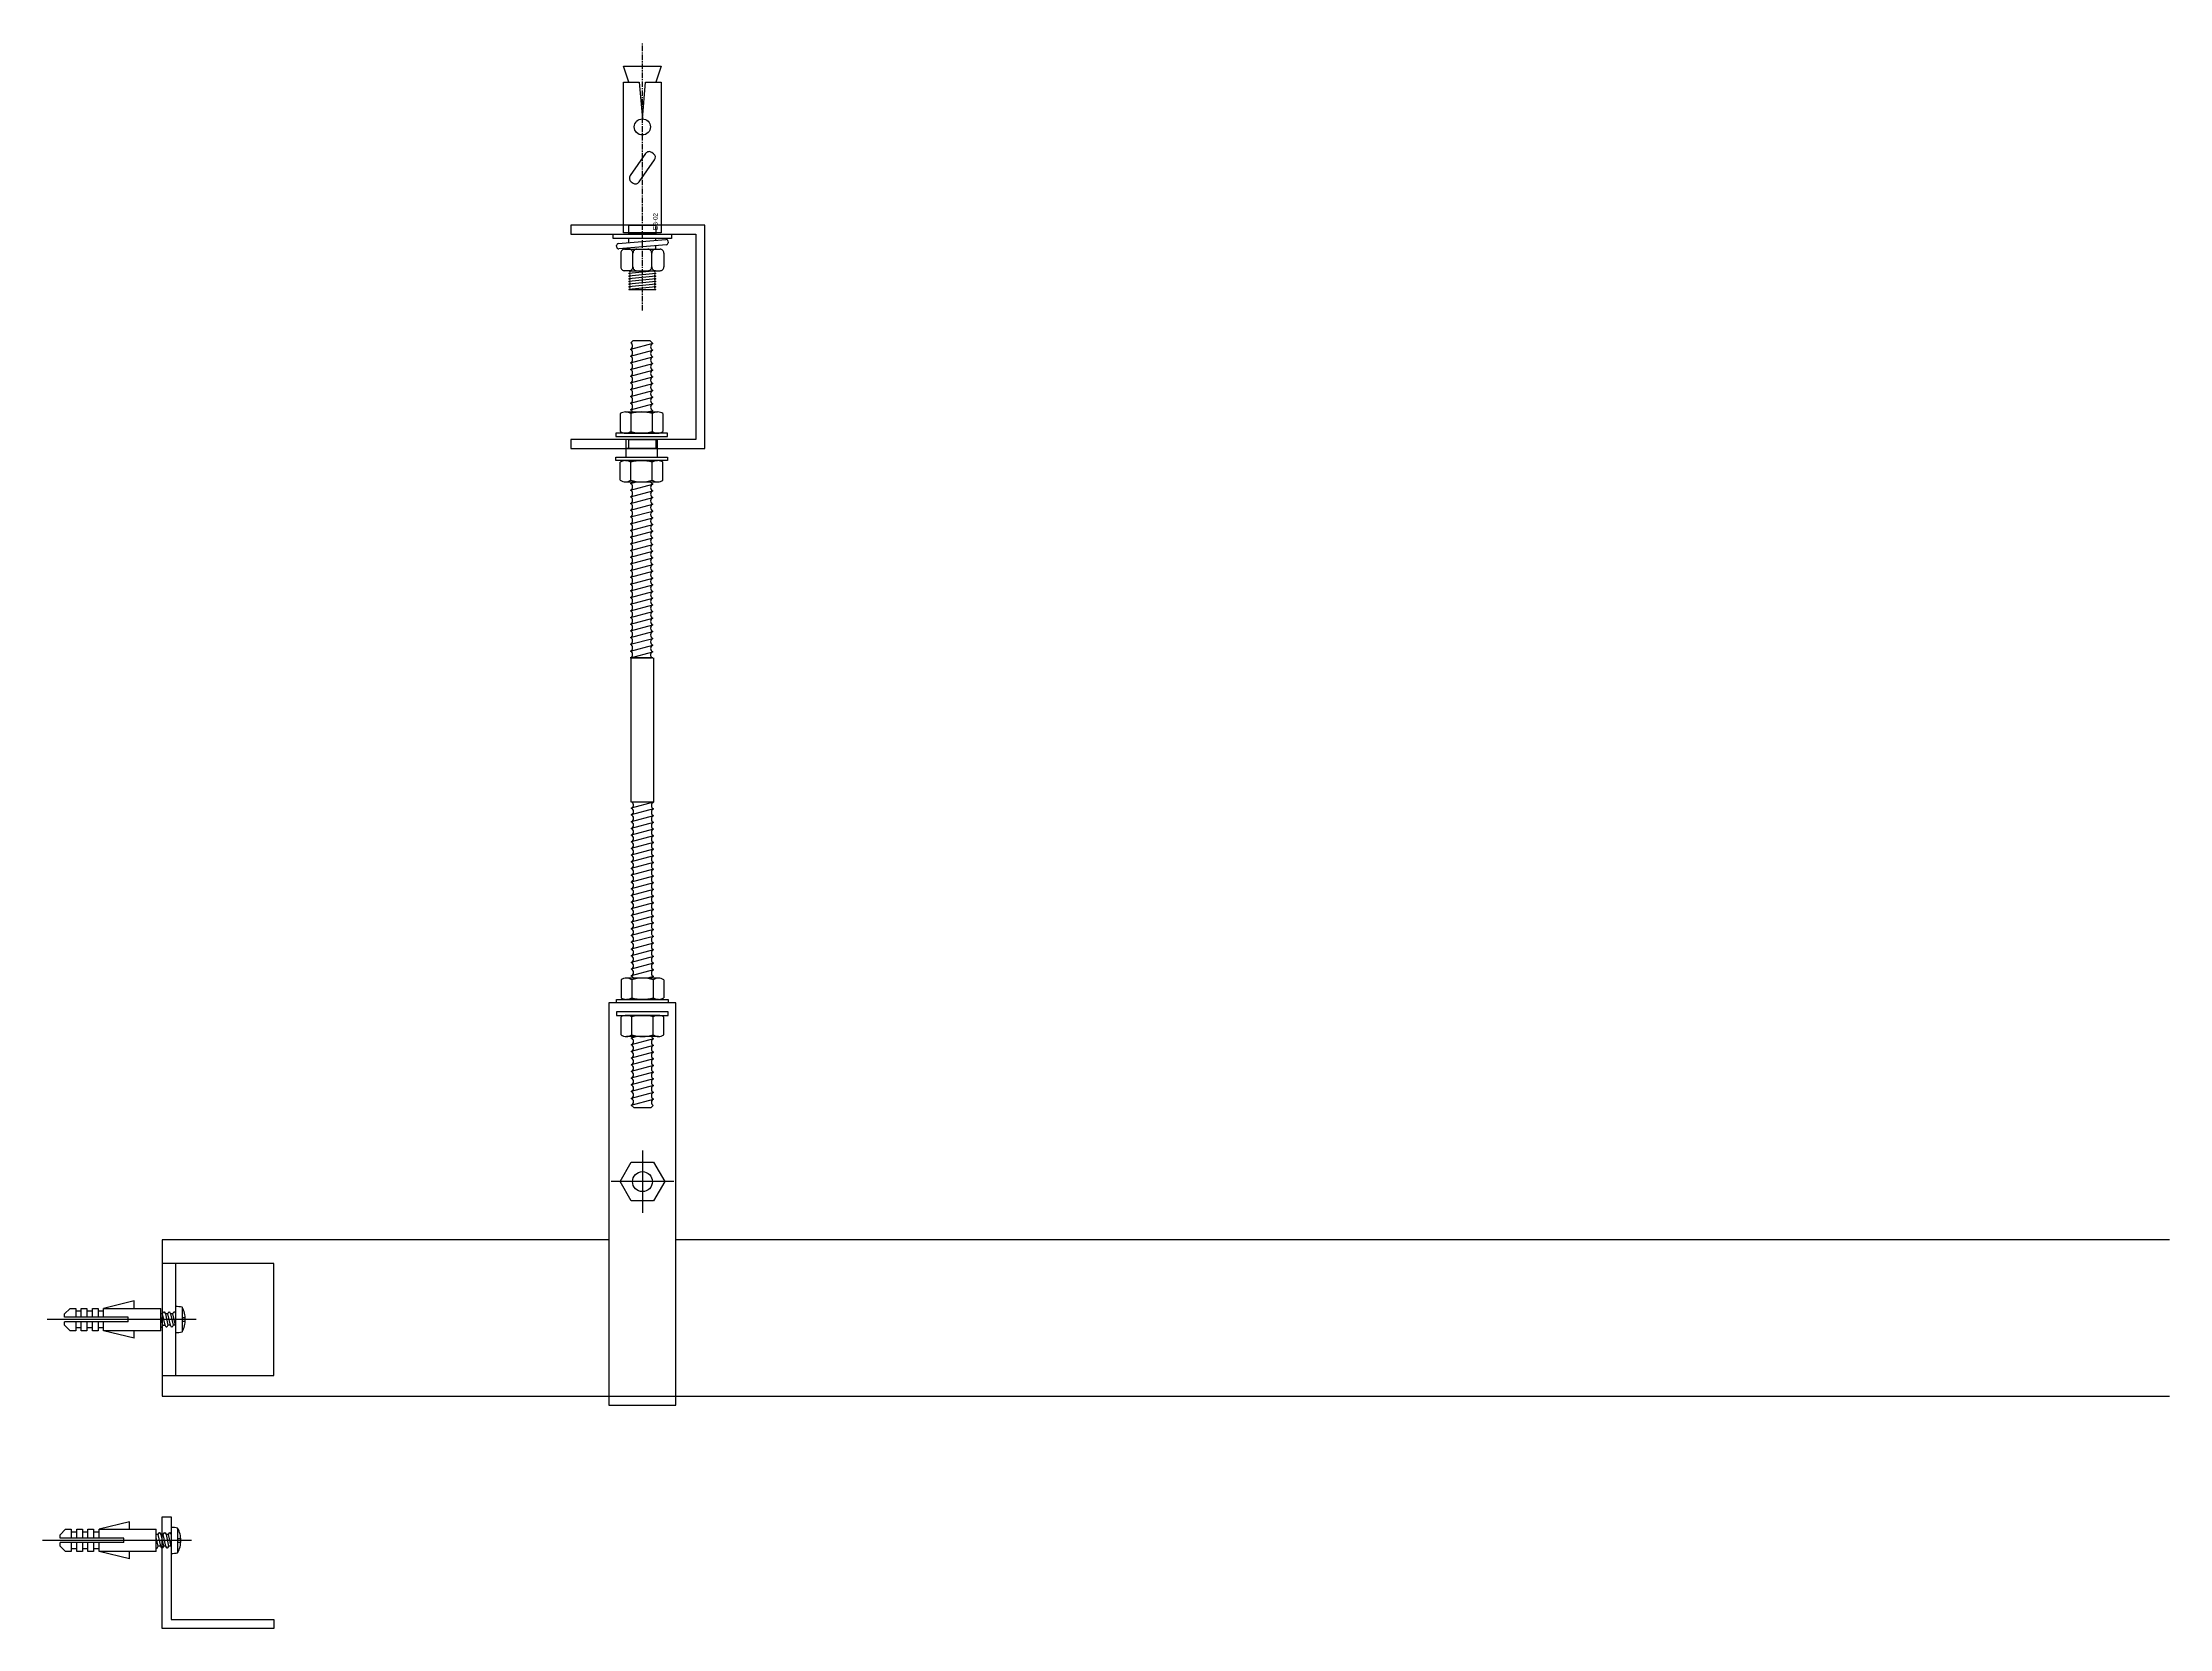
# Model space of a CAD drawing. Header units: millimetres. Extents: x 28487 to 58856, y 2691 to 22893.
# Drawn here: x 58380.4 to 58856.5, y 22537.8 to 22892.8 of the extents above.
import ezdxf

# ---------------------------------------------------------------- set-up
doc = ezdxf.new("R2010")
doc.units = ezdxf.units.MM
doc.linetypes.add('ACAD_ISO02W100', pattern=[15, 12, -3])
doc.linetypes.add('CENTER', pattern=[2, 1.25, -0.25, 0.25, -0.25])
for name, color, linetype in [('0-LOCK', 251, 'Continuous'), ('000 - L I N E 0.1', 1, 'Continuous'), ('ARC350_A', 1, 'Continuous')]:
    doc.layers.add(name, color=color, linetype=linetype)
doc.layers.add('000 - H I D D E N', color=7, linetype='Continuous', plot=False)
doc.styles.add('Cetury Gothic', font='GOTHIC.TTF')

# ---------------------------------------------------------------- blocks, each defined once
blk = doc.blocks.new('A$C78244B8F')
at = {"layer": '000 - L I N E 0.1'}
for p, q in [((0.007671223514933878, 0.006024663064970071), (0.006421223514934127, 0.006024663064970071)), ((0.01017122351493427, 0.006024663064970071), (0.008921223514934518, 0.006024663064970071)), ((0.01267122351493377, 0.006024663064970071), (0.01142122351493402, 0.006024663064970071)), ((0.01950034647924337, 0.008299325317290496), (0.01267122351493377, 0.006649663064969502)), ((0.01267122351493377, 0.006649663064969502), (0.02546778707957387, 0.006649663064969502)), ((0.01267122351493377, 0.004649663064968834), (0.01267122351493377, 0.006649663064969502)), ((0.01950034647924337, 0.006649663064969502), (0.01950034647924337, 0.008299325317290496)), ((0.02546778707957387, 0.001649663064968721), (0.02546778707957387, 0.006649663064969502)), ((0.02586736078322538, 0.005447735905640627), (0.02546778707957387, 0.005447735905640627)), ((0.02590630771479141, 0.002849108325648331), (0.02546778707957387, 0.004811488168265043)), ((0.02702931324344604, 0.005450217804286339), (0.02648756122957252, 0.005450217804286339)), ((0.02819182027300116, 0.005450217804286339), (0.02765006825913474, 0.005450217804286339)), ((0.02878340522313749, 0.007055930638863117), (0.02878340522313749, 0.001243395491073329)), ((0.03023653901008316, 0.006910617260169616), (0.03023653901008316, 0.001388708869770383)), ((0.03337691883372074, 0.004149663064968223), (0, 0.004149663064968223)), ((0.01819906947123151, 0.004649663064968834), (0.003921223514934624, 0.004649663064968834)), ((0.007671223514933878, 0.002274663064969928), (0.006421223514934127, 0.002274663064969928)), ((0.01017122351493427, 0.002274663064969928), (0.008921223514934518, 0.002274663064969928)), ((0.01267122351493377, 0.002274663064969928), (0.01142122351493402, 0.002274663064969928)), ((0.01267122351493377, 0.001649663064968721), (0.01267122351493377, 0.003649663064969388)), ((0.02546778707957387, 0.001649663064968721), (0.01267122351493377, 0.001649663064968721)), ((0.01950034647924337, 8.12649503245666e-10), (0.01267122351493377, 0.001649663064968721)), ((0.01819906947123151, 0.003649663064969388), (0.01819906947123151, 0.004649663064968834)), ((0.01950034647924337, 8.12649503245666e-10), (0.01950034647924337, 0.001649663064968721)), ((0.02551419194138305, 0.002453093541422646), (0.02546778707957387, 0.002533469119793352)), ((0.02567766842792452, 0.002453093464183098), (0.02590630771479141, 0.002849108325648331)), ((0.0264503709192585, 0.002846626427002619), (0.02590487474506098, 0.002846626427002619)), ((0.02761232337947916, 0.002849108325648331), (0.02706682720528164, 0.002849108325648331)), ((0.02877395209841183, 0.002849108325648331), (0.02822734669576477, 0.002849108325648331)), ((0.03023653901008316, 0.004512946511704641), (0.03023653901008316, 0.003786379618230029)), ((0.0309513291801764, 0.004512946511704641), (0.03023653901008316, 0.004512946511704641)), ((0.03023653901008316, 0.003786379618230029), (0.0309513291801764, 0.003786379618230029))]:
    blk.add_line(p, q, dxfattribs=at)
for points in [[(0.003921223514934624, 0.004649663064968834), (0.003921223514934624, 0.005399663064968863), (0.005171223514934375, 0.006649663064969502), (0.006421223514934127, 0.006649663064969502), (0.006421223514934127, 0.004649663064968834)], [(0.007671223514933878, 0.004649663064968834), (0.007671223514933878, 0.006649663064969502), (0.008921223514934518, 0.006649663064969502), (0.008921223514934518, 0.004649663064968834)], [(0.01017122351493427, 0.004649663064968834), (0.01017122351493427, 0.006649663064969502), (0.01142122351493402, 0.006649663064969502), (0.01142122351493402, 0.004649663064968834)], [(0.01819906947123151, 0.003649663064969388), (0.003921223514934624, 0.003649663064969388)], [(0.006421223514934127, 0.003649663064969388), (0.006421223514934127, 0.001649663064968721), (0.005171223514934375, 0.001649663064968721), (0.003921223514934624, 0.00289966306496936), (0.003921223514934624, 0.003649663064969388)], [(0.008921223514934518, 0.003649663064969388), (0.008921223514934518, 0.001649663064968721), (0.007671223514933878, 0.001649663064968721), (0.007671223514933878, 0.003649663064969388)], [(0.01142122351493402, 0.003649663064969388), (0.01142122351493402, 0.001649663064968721), (0.01017122351493427, 0.001649663064968721), (0.01017122351493427, 0.003649663064969388)]]:
    blk.add_lwpolyline(points, dxfattribs=at)
for points in [[(0.0266761443567205, 0.002455575440066582), (0.02644750511444727, 0.002851590224292266), (0.02586625159966616, 0.005452699702930275), (0.02609489033198997, 0.005848713603903377, -0.5773502691896706), (0.02625836788302394, 0.005848713603903377), (0.02648700661534775, 0.005452699702930275), (0.02706826013013597, 0.002851590224292266), (0.02683962084326197, 0.002455575362821705, -0.5700003545817303)], [(0.02783809677205795, 0.002458057338710518), (0.02760945752977761, 0.002854072122936202), (0.0270282040149965, 0.005455181601574211), (0.02725684274732743, 0.005851195502541984, -0.5773502691896706), (0.02742032029836139, 0.005851195502541984), (0.02764895903069231, 0.005455181601574211), (0.02823021254546632, 0.002854072122936202), (0.02800157325859232, 0.00245805726146564, -0.5700003545817303)]]:
    blk.add_lwpolyline(points, format="xyb", close=True, dxfattribs=at)
blk.add_lwpolyline([(0.02878340522313749, 0.00283273503332282), (0.0287725191735575, 0.002851590224292266), (0.02819126565877639, 0.005452699702930275), (0.02841990439111441, 0.005848713603903377, -0.5773502691896706), (0.02858338194214127, 0.005848713603903377), (0.02878340522313749, 0.00550226311851354)], format="xyb", dxfattribs=at)
for centre, radius, start, end in [((0.02878340522313749, -0.0002823949852270857), 0.007338325624092979, 78.57881372553884, 90), ((0.02535400948594457, 0.004149663064968223), 0.005609096417619035, 0, 29.48712567306633), ((0.02559593020695416, 0.002500286328727341), 9.438380809455837e-05, 209.9999999999751, 330.000000000025), ((0.02878340522313749, 0.008581721115167085), 0.007338325624092206, 270, 281.4211862744611), ((0.02535400948594457, 0.004149663064968223), 0.005609096417619136, 330.5128743269337, 0)]:
    blk.add_arc(centre, radius, start, end, dxfattribs=at)
blk = doc.blocks.new('PLAN-BOLT')
for p, q in [((0, 7), (0, -7)), ((-7, 0), (7, 0))]:
    blk.add_line(p, q)
blk.add_lwpolyline([(-2.5, 4.330127018922212), (-5.000000000000455, 0), (-2.5, -4.330127018922212), (2.5, -4.330127018922212), (5.000000000000455, 0), (2.500000000000455, 4.330127018922212)], close=True)
blk = doc.blocks.new('HRAAREH')
at = {"layer": '0-LOCK', "color": 1}
blk.add_lwpolyline([(34277.88145583295, 5580.816650773893), (34283.88145583295, 5580.816650773893), (34283.88145583295, 5578.816650773893), (34277.88145583295, 5578.816650773893)], close=True, dxfattribs=at)
at = {"layer": '0-LOCK'}
blk.add_lwpolyline([(34277.88145583295, 5532.816650773893), (34283.88145583295, 5532.816650773893), (34283.88145583295, 5530.816650773893), (34277.88145583295, 5530.816650773893)], close=True, dxfattribs=at)
at = {"layer": '000 - L I N E 0.1', "color": 251, "linetype": 'CENTER'}
blk.add_line((34280.88145583295, 5561.725634799649), (34280.88145583295, 5621.672329114056), dxfattribs=at)
at = {"layer": '000 - L I N E 0.1', "color": 1}
for p, q in [((34277.88145583289, 5612.811537833821), (34276.6814558332, 5616.411537833942)), ((34276.6814558332, 5616.411537833942), (34285.08145583272, 5616.411537833942)), ((34285.08145583272, 5616.411537833942), (34283.88145583302, 5612.811537833821)), ((34276.6814558332, 5579.053108790699), (34276.6814558332, 5612.811537833821)), ((34276.6814558332, 5612.811537833821), (34280.18787785166, 5612.811537833821)), ((34280.18787785166, 5612.811537833821), (34280.88145583295, 5604.586561984381)), ((34280.88145583295, 5604.586561984381), (34281.57503381425, 5612.811537833821)), ((34281.57503381425, 5612.811537833821), (34285.08145583272, 5612.811537833821)), ((34285.08145583272, 5612.811537833821), (34285.08145583272, 5579.053108790699)), ((34281.57824508665, 5596.828240603443), (34278.13678646855, 5591.913328337721)), ((34280.18466657926, 5590.479387246848), (34283.62612519737, 5595.394299512571)), ((34283.38054958943, 5596.787027993207), (34282.97097356729, 5597.073816211381)), ((34278.38236207648, 5590.520599857085), (34278.79193809863, 5590.233811638911)), ((34274.38145583288, 5577.816650774047), (34274.38145583288, 5578.816650773893)), ((34274.38145583288, 5578.816650773893), (34287.38145583303, 5578.816650773893)), ((34287.38145583303, 5577.816650774047), (34274.38145583288, 5577.816650774047)), ((34275.16080552043, 5575.862921000331), (34275.12594322335, 5576.261398879447)), ((34275.48955880549, 5576.694739055782), (34286.16876596914, 5577.629048618045)), ((34286.27335286043, 5576.433614980458), (34275.59414569677, 5575.499305418195)), ((34285.08145583272, 5579.053108790699), (34276.6814558332, 5579.053108790699)), ((34276.92145583313, 5575.411537833949), (34284.84145583278, 5575.411537833949)), ((34277.93737337687, 5575.411537833949), (34276.92145583313, 5575.411537833949)), ((34277.88145583289, 5578.816650773893), (34277.88145583289, 5579.053108790699)), ((34277.88145583289, 5576.90400293), (34277.88145583289, 5577.816650774047)), ((34277.88145583289, 5575.411537833949), (34277.88145583289, 5575.699419125073)), ((34277.93737337687, 5575.411537833949), (34279.61737337699, 5575.411537833949)), ((34279.61737337699, 5575.411537833949), (34282.14553828892, 5575.411537833949)), ((34282.14553828892, 5575.411537833949), (34283.82553828904, 5575.411537833949)), ((34283.82553828904, 5575.411537833949), (34284.84145583278, 5575.411537833949)), ((34283.88145583302, 5578.816650773893), (34283.88145583302, 5579.053108790699)), ((34283.88145583302, 5577.428934911167), (34283.88145583302, 5577.816650774047)), ((34283.88145583302, 5575.411537833949), (34283.88145583302, 5576.22435110624)), ((34286.60210614547, 5577.265433035908), (34286.63696844257, 5576.866955156792)), ((34287.38145583303, 5578.816650773893), (34287.38145583303, 5577.816650774047)), ((34276.08145583307, 5574.571537834162), (34276.08145583307, 5571.451537834133)), ((34277.93737337687, 5570.611537834074), (34276.92145583313, 5570.611537834074)), ((34283.88145583302, 5570.611537834074), (34277.88145583289, 5570.011537834075)), ((34277.93737337687, 5570.611537834074), (34279.61737337699, 5570.611537834074)), ((34278.77737337693, 5571.451537834133), (34278.77737337693, 5574.571537834162)), ((34279.61737337699, 5570.611537834074), (34282.14553828892, 5570.611537834074)), ((34282.14553828892, 5570.611537834074), (34283.82553828904, 5570.611537834074)), ((34282.98553828898, 5571.451537834133), (34282.98553828898, 5574.571537834162)), ((34283.82553828904, 5570.611537834074), (34284.84145583278, 5570.611537834074)), ((34285.68145583284, 5574.571537834162), (34285.68145583284, 5571.451537834133)), ((34283.88145583302, 5570.011537834075), (34277.88145583289, 5569.411537834077)), ((34283.88145583302, 5569.411537834077), (34277.88145583289, 5568.811537834078)), ((34283.88145583302, 5568.811537834078), (34277.88145583289, 5568.21153783408)), ((34283.88145583302, 5568.21153783408), (34277.88145583289, 5567.611537834081)), ((34283.88145583302, 5567.611537834081), (34277.88145583289, 5567.011537834082)), ((34283.88145583302, 5567.011537834082), (34277.88145583289, 5566.411537834084)), ((34277.88145583289, 5566.411537833989), (34283.88145583302, 5566.411537833989))]:
    blk.add_line(p, q, dxfattribs=at)
blk.add_circle((34280.88145583295, 5602.786561984291), 1.799999999999003, dxfattribs=at)
for centre, radius, start, end in [((34282.39739713094, 5596.254664167093), 0.9999999999989395, 55.00000000000511, 145.0000000000343), ((34282.80697315308, 5595.967875948919), 0.999999999997193, 325.0000000000592, 55.0000000000468), ((34278.95593851283, 5591.339751901373), 0.999999999997193, 145.0000000000593, 235.0000000000468), ((34279.36551453498, 5591.052963683199), 0.9999999999989395, 235.0000000000051, 325.0000000000049), ((34275.52442110259, 5576.296261176547), 0.3999999999987097, 94.99999999986946, 184.9999999999964), ((34275.55928339967, 5575.897783297431), 0.399999999998787, 184.9999999999964, 275.0000000001231), ((34276.92145583313, 5574.571537834162), 0.8399999999995346, 90.00000000013216, 180.0000000004071), ((34277.93737337687, 5574.571537834162), 0.8399999999995346, 359.9999999991858, 90.0000000001017), ((34279.61737337699, 5574.571537834162), 0.8399999999995346, 89.99999999989828, 180.0000000008142), ((34282.14553828892, 5574.571537834162), 0.8399999999995346, 359.9999999991858, 90.0000000001017), ((34283.82553828904, 5574.571537834162), 0.8399999999995346, 89.99999999989828, 180.0000000008142), ((34284.84145583278, 5574.571537834162), 0.8399999999995346, 359.9999999995929, 89.99999999986787), ((34286.20362826624, 5577.230570738808), 0.4000000000004792, 5.000000000238727, 94.99999999997408), ((34286.23849056333, 5576.832092859695), 0.3999999999994396, 274.9999999998472, 4.999999999731799), ((34276.92145583313, 5571.451537834133), 0.8399999999995346, 179.9999999995929, 269.9999999998678), ((34277.88145583289, 5570.311537834074), 0.2999999999998338, 270, 90), ((34277.93737337687, 5571.451537834133), 0.8399999999995346, 269.9999999998983, 8.142219984546603e-10), ((34279.61737337699, 5571.451537834133), 0.8399999999995346, 179.9999999991858, 270.0000000001017), ((34282.14553828892, 5571.451537834133), 0.8399999999995346, 269.9999999998983, 8.142219984546603e-10), ((34283.82553828904, 5571.451537834133), 0.8399999999995346, 179.9999999991858, 270.0000000001017), ((34283.88145583302, 5570.311537834074), 0.2999999999998338, 90, 270), ((34284.84145583278, 5571.451537834133), 0.8399999999995346, 270.0000000001322, 4.071370543312807e-10), ((34277.88145583289, 5569.711537834076), 0.2999999999998338, 270, 90), ((34277.88145583289, 5569.111537834077), 0.2999999999998338, 270, 90), ((34277.88145583289, 5568.511537834079), 0.2999999999998338, 270, 90), ((34277.88145583289, 5567.91153783408), 0.2999999999998338, 270, 90), ((34277.88145583289, 5567.311537834082), 0.2999999999998338, 270, 90), ((34277.88145583289, 5566.711537834083), 0.2999999999998338, 270, 90), ((34283.88145583302, 5569.711537834076), 0.2999999999998338, 90, 270), ((34283.88145583302, 5569.111537834077), 0.2999999999998338, 90, 270), ((34283.88145583302, 5568.511537834079), 0.2999999999998338, 90, 270), ((34283.88145583302, 5567.91153783408), 0.2999999999998338, 90, 270), ((34283.88145583302, 5567.311537834082), 0.2999999999998338, 90, 270), ((34283.88145583302, 5566.711537834083), 0.2999999999998338, 90, 270)]:
    blk.add_arc(centre, radius, start, end, dxfattribs=at)
at = {"layer": 'ARC350_A'}
for p, q in [((34283.21431955384, 5554.331379638541), (34278.21431955384, 5552.991633669961)), ((34283.21431955384, 5554.331379638541), (34278.21431955384, 5552.991633669961)), ((34283.2143198621, 5554.331379638541), (34278.2143198621, 5552.991633669961)), ((34283.2143198621, 5554.331379638541), (34278.2143198621, 5552.991633669961)), ((34275.9294001131, 5538.645335705507), (34275.9294001131, 5534.612640233267)), ((34275.92940042135, 5538.645335705507), (34275.92940042135, 5534.612640233267)), ((34277.12568255948, 5538.998241701651), (34284.30337807225, 5538.998241701651)), ((34277.12568286774, 5538.998241701651), (34284.30337838051, 5538.998241701651)), ((34278.3219654231, 5538.645335705507), (34278.3219654231, 5534.612640233267)), ((34278.32196573135, 5538.645335705507), (34278.32196573135, 5534.612640233267)), ((34283.10709520864, 5538.645335705507), (34283.10709520864, 5534.612640233267)), ((34283.10709551689, 5538.645335705507), (34283.10709551689, 5534.612640233267)), ((34285.49966051864, 5538.645335705507), (34285.49966051864, 5534.612640233267)), ((34285.49966082689, 5538.645335705507), (34285.49966082689, 5534.612640233267)), ((34277.12568255948, 5534.259734237123), (34284.30337807225, 5534.259734237123)), ((34277.12568286774, 5534.259734237123), (34284.30337838051, 5534.259734237123)), ((34277.21453031587, 5532.888757811415), (34284.21453031587, 5532.888757811415)), ((34275.9294001131, 5523.713714295554), (34275.9294001131, 5527.746409767795)), ((34275.92940042135, 5523.713714295554), (34275.92940042135, 5527.746409767795)), ((34277.12568255948, 5528.099315763939), (34284.30337807225, 5528.099315763939)), ((34277.12568286774, 5528.099315763939), (34284.30337838051, 5528.099315763939)), ((34277.21453062412, 5530.888757811415), (34284.21453062412, 5530.888757811415)), ((34278.3219654231, 5523.713714295554), (34278.3219654231, 5527.746409767795)), ((34278.32196573135, 5523.713714295554), (34278.32196573135, 5527.746409767795)), ((34283.10709520864, 5523.713714295554), (34283.10709520864, 5527.746409767795)), ((34283.10709551689, 5523.713714295554), (34283.10709551689, 5527.746409767795)), ((34285.49966051864, 5523.713714295554), (34285.49966051864, 5527.746409767795)), ((34285.49966082689, 5523.713714295554), (34285.49966082689, 5527.746409767795)), ((34277.12568255948, 5523.360808299411), (34284.30337807225, 5523.360808299411)), ((34277.12568286774, 5523.360808299411), (34284.30337838051, 5523.360808299411)), ((34278.21431955384, 5483.991633669961), (34282.9679314165, 5483.991633669961)), ((34278.2143198621, 5483.991633669961), (34282.96793172476, 5483.991633669961)), ((34283.40486371966, 5451.640550866324), (34278.651251857, 5451.640550866324)), ((34276.11952275487, 5411.91847024073), (34276.11952275487, 5407.88577476849)), ((34284.49350071402, 5412.271376236874), (34277.31580520125, 5412.271376236874)), ((34278.51208806487, 5411.91847024073), (34278.51208806487, 5407.88577476849)), ((34283.29721785041, 5411.91847024073), (34283.29721785041, 5407.88577476849)), ((34285.68978316041, 5411.91847024073), (34285.68978316041, 5407.88577476849)), ((34284.49350071402, 5407.532868772346), (34277.31580520125, 5407.532868772346))]:
    blk.add_line(p, q, dxfattribs=at)
at = {"layer": 'ARC350_A', "linetype": 'ACAD_ISO02W100'}
for p, q in [((34277.21453031587, 5532.888757811415), (34277.21453031587, 5530.888757811415)), ((34284.21453031587, 5532.888757811415), (34284.21453031587, 5530.888757811415)), ((34277.21453062412, 5530.888757811415), (34277.21453062412, 5528.888757811415)), ((34284.21453062412, 5530.888757811415), (34284.21453062412, 5528.888757811415))]:
    blk.add_line(p, q, dxfattribs=at)
at = {"layer": 'ARC350_A', "color": 251}
for p, q in [((34284.49350071402, 5403.953984677392), (34277.31580520125, 5403.953984677392)), ((34276.11952275487, 5399.568383209008), (34276.11952275487, 5403.601078681249)), ((34284.49350071402, 5399.215477212864), (34277.31580520125, 5399.215477212864)), ((34278.51208806487, 5399.568383209008), (34278.51208806487, 5403.601078681249)), ((34283.29721785041, 5399.568383209008), (34283.29721785041, 5403.601078681249)), ((34285.68978316041, 5399.568383209008), (34285.68978316041, 5403.601078681249)), ((34278.40486371966, 5383.882339275974), (34283.40486371966, 5385.222085244554)), ((34278.40486371966, 5383.882339275974), (34283.40486371966, 5385.222085244554))]:
    blk.add_line(p, q, dxfattribs=at)
at = {"layer": 'ARC350_A', "color": 2}
blk.add_lwpolyline([(34264.88145583295, 5578.816650773893), (34292.88145583295, 5578.816650773893), (34292.88145583295, 5532.816650773893), (34264.88145583295, 5532.816650773893), (34264.88145583295, 5530.816650773893), (34294.88145583295, 5530.816650773893), (34294.88145583295, 5580.816650773893), (34264.88145583295, 5580.816650773893)], close=True, dxfattribs=at)
at = {"layer": 'ARC350_A'}
for points in [[(34278.21431955384, 5549.991633669961, 0.6666666666666493), (34278.21431955384, 5551.491633669961), (34283.21431955384, 5552.831379638541, 0.666666666666649), (34283.21431955384, 5551.331379638541)], [(34278.21431955384, 5549.991633669961, 0.6666666666666493), (34278.21431955384, 5551.491633669961), (34283.21431955384, 5552.831379638541, 0.666666666666649), (34283.21431955384, 5551.331379638541)], [(34278.2143198621, 5549.991633669961, 0.6666666666666493), (34278.2143198621, 5551.491633669961), (34283.2143198621, 5552.831379638541, 0.666666666666649), (34283.2143198621, 5551.331379638541)], [(34278.2143198621, 5549.991633669961, 0.6666666666666493), (34278.2143198621, 5551.491633669961), (34283.2143198621, 5552.831379638541, 0.666666666666649), (34283.2143198621, 5551.331379638541)], [(34278.21431955384, 5548.491633669961, 0.6666666666666493), (34278.21431955384, 5549.991633669961), (34283.21431955384, 5551.331379638541, 0.666666666666649), (34283.21431955384, 5549.831379638541)], [(34278.21431955384, 5548.491633669961, 0.6666666666666493), (34278.21431955384, 5549.991633669961), (34283.21431955384, 5551.331379638541, 0.666666666666649), (34283.21431955384, 5549.831379638541)], [(34278.2143198621, 5548.491633669961, 0.6666666666666493), (34278.2143198621, 5549.991633669961), (34283.2143198621, 5551.331379638541, 0.666666666666649), (34283.2143198621, 5549.831379638541)], [(34278.2143198621, 5548.491633669961, 0.6666666666666493), (34278.2143198621, 5549.991633669961), (34283.2143198621, 5551.331379638541, 0.666666666666649), (34283.2143198621, 5549.831379638541)], [(34278.21431955384, 5546.991633669961, 0.6666666666666493), (34278.21431955384, 5548.491633669961), (34283.21431955384, 5549.831379638541, 0.666666666666649), (34283.21431955384, 5548.331379638541)], [(34278.21431955384, 5546.991633669961, 0.6666666666666493), (34278.21431955384, 5548.491633669961), (34283.21431955384, 5549.831379638541, 0.666666666666649), (34283.21431955384, 5548.331379638541)], [(34278.2143198621, 5546.991633669961, 0.6666666666666493), (34278.2143198621, 5548.491633669961), (34283.2143198621, 5549.831379638541, 0.666666666666649), (34283.2143198621, 5548.331379638541)], [(34278.2143198621, 5546.991633669961, 0.6666666666666493), (34278.2143198621, 5548.491633669961), (34283.2143198621, 5549.831379638541, 0.666666666666649), (34283.2143198621, 5548.331379638541)], [(34278.21431955384, 5545.491633669961, 0.6666666666666493), (34278.21431955384, 5546.991633669961), (34283.21431955384, 5548.331379638541, 0.666666666666649), (34283.21431955384, 5546.831379638541)], [(34278.21431955384, 5545.491633669961, 0.6666666666666493), (34278.21431955384, 5546.991633669961), (34283.21431955384, 5548.331379638541, 0.666666666666649), (34283.21431955384, 5546.831379638541)], [(34278.2143198621, 5545.491633669961, 0.6666666666666493), (34278.2143198621, 5546.991633669961), (34283.2143198621, 5548.331379638541, 0.666666666666649), (34283.2143198621, 5546.831379638541)], [(34278.2143198621, 5545.491633669961, 0.6666666666666493), (34278.2143198621, 5546.991633669961), (34283.2143198621, 5548.331379638541, 0.666666666666649), (34283.2143198621, 5546.831379638541)], [(34278.21431955384, 5543.991633669961, 0.6666666666666493), (34278.21431955384, 5545.491633669961), (34283.21431955384, 5546.831379638541, 0.666666666666649), (34283.21431955384, 5545.331379638541)], [(34278.2143198621, 5543.991633669961, 0.6666666666666493), (34278.2143198621, 5545.491633669961), (34283.2143198621, 5546.831379638541, 0.666666666666649), (34283.2143198621, 5545.331379638541)], [(34278.21431955384, 5542.491633669961, 0.6666666666666493), (34278.21431955384, 5543.991633669961), (34283.21431955384, 5545.331379638541, 0.666666666666649), (34283.21431955384, 5543.831379638541)], [(34278.2143198621, 5542.491633669961, 0.6666666666666493), (34278.2143198621, 5543.991633669961), (34283.2143198621, 5545.331379638541, 0.666666666666649), (34283.2143198621, 5543.831379638541)], [(34278.21431955384, 5540.991633669961, 0.6666666666666493), (34278.21431955384, 5542.491633669961), (34283.21431955384, 5543.831379638541, 0.666666666666649), (34283.21431955384, 5542.331379638541)], [(34278.2143198621, 5540.991633669961, 0.6666666666666493), (34278.2143198621, 5542.491633669961), (34283.2143198621, 5543.831379638541, 0.666666666666649), (34283.2143198621, 5542.331379638541)], [(34278.21431955384, 5539.491633669961, 0.6666666666666493), (34278.21431955384, 5540.991633669961), (34283.21431955384, 5542.331379638541, 0.666666666666649), (34283.21431955384, 5540.831379638541)], [(34278.2143198621, 5539.491633669961, 0.6666666666666493), (34278.2143198621, 5540.991633669961), (34283.2143198621, 5542.331379638541, 0.666666666666649), (34283.2143198621, 5540.831379638541)], [(34278.6727336316, 5538.998241701651, 0.2169819029014214), (34278.21431955384, 5539.491633669961), (34283.21431955384, 5540.831379638541, 0.666666666666649), (34283.21431955384, 5539.331379638541)], [(34278.67273393986, 5538.998241701651, 0.2169819029014214), (34278.2143198621, 5539.491633669961), (34283.2143198621, 5540.831379638541, 0.666666666666649), (34283.2143198621, 5539.331379638541)], [(34281.97103187131, 5538.998241701651), (34283.21431955384, 5539.331379638541, 0.1606762012820286), (34282.82940843391, 5538.998241701651, 0.1606762012820286)], [(34281.97103217956, 5538.998241701651), (34283.2143198621, 5539.331379638541, 0.1606762012820286), (34282.82940874216, 5538.998241701651, 0.1606762012820286)], [(34278.21431955384, 5521.491633669961, 0.6666666666666666), (34278.21431955384, 5522.991633669961), (34279.59209802436, 5523.360808299411)], [(34278.21431955384, 5522.991633669961, 0.1737621631880955), (34278.61954393672, 5523.360808299411, 0.1737621631880955)], [(34278.2143198621, 5521.491633669961, 0.6666666666666666), (34278.2143198621, 5522.991633669961), (34279.59209833261, 5523.360808299411)], [(34278.2143198621, 5522.991633669961, 0.1737621631880955), (34278.61954424498, 5523.360808299411, 0.1737621631880955)], [(34278.21431955384, 5519.991633669961, 0.6666666666666493), (34278.21431955384, 5521.491633669961), (34283.21431955384, 5522.831379638541, 0.666666666666649), (34283.21431955384, 5521.331379638541)], [(34278.2143198621, 5519.991633669961, 0.6666666666666493), (34278.2143198621, 5521.491633669961), (34283.2143198621, 5522.831379638541, 0.666666666666649), (34283.2143198621, 5521.331379638541)], [(34282.74483200597, 5523.360808299411, 0.2291602234084969), (34283.21431955384, 5522.831379638541)], [(34282.74483231422, 5523.360808299411, 0.2291602234084969), (34283.2143198621, 5522.831379638541)], [(34282.76034208822, 5523.360808299411, 0.2125715975356023), (34283.21431955384, 5522.880379395116)], [(34282.76034239647, 5523.360808299411, 0.2125715975356023), (34283.2143198621, 5522.880379395116)], [(34278.21431955384, 5518.491633669961, 0.6666666666666493), (34278.21431955384, 5519.991633669961), (34283.21431955384, 5521.331379638541, 0.666666666666649), (34283.21431955384, 5519.831379638541)], [(34278.2143198621, 5518.491633669961, 0.6666666666666493), (34278.2143198621, 5519.991633669961), (34283.2143198621, 5521.331379638541, 0.666666666666649), (34283.2143198621, 5519.831379638541)], [(34278.21431955384, 5516.991633669961, 0.6666666666666493), (34278.21431955384, 5518.491633669961), (34283.21431955384, 5519.831379638541, 0.666666666666649), (34283.21431955384, 5518.331379638541)], [(34278.2143198621, 5516.991633669961, 0.6666666666666493), (34278.2143198621, 5518.491633669961), (34283.2143198621, 5519.831379638541, 0.666666666666649), (34283.2143198621, 5518.331379638541)], [(34278.21431955384, 5515.491633669961, 0.6666666666666493), (34278.21431955384, 5516.991633669961), (34283.21431955384, 5518.331379638541, 0.666666666666649), (34283.21431955384, 5516.831379638541)], [(34278.2143198621, 5515.491633669961, 0.6666666666666493), (34278.2143198621, 5516.991633669961), (34283.2143198621, 5518.331379638541, 0.666666666666649), (34283.2143198621, 5516.831379638541)], [(34278.21431955384, 5513.991633669961, 0.6666666666666493), (34278.21431955384, 5515.491633669961), (34283.21431955384, 5516.831379638541, 0.666666666666649), (34283.21431955384, 5515.331379638541)], [(34278.2143198621, 5513.991633669961, 0.6666666666666493), (34278.2143198621, 5515.491633669961), (34283.2143198621, 5516.831379638541, 0.666666666666649), (34283.2143198621, 5515.331379638541)], [(34278.21431955384, 5512.491633669961, 0.6666666666666493), (34278.21431955384, 5513.991633669961), (34283.21431955384, 5515.331379638541, 0.666666666666649), (34283.21431955384, 5513.831379638541)], [(34278.2143198621, 5512.491633669961, 0.6666666666666493), (34278.2143198621, 5513.991633669961), (34283.2143198621, 5515.331379638541, 0.666666666666649), (34283.2143198621, 5513.831379638541)], [(34278.21431955384, 5510.991633669961, 0.6666666666666493), (34278.21431955384, 5512.491633669961), (34283.21431955384, 5513.831379638541, 0.666666666666649), (34283.21431955384, 5512.331379638541)], [(34278.2143198621, 5510.991633669961, 0.6666666666666493), (34278.2143198621, 5512.491633669961), (34283.2143198621, 5513.831379638541, 0.666666666666649), (34283.2143198621, 5512.331379638541)], [(34278.21431955384, 5509.491633669961, 0.6666666666666493), (34278.21431955384, 5510.991633669961), (34283.21431955384, 5512.331379638541, 0.666666666666649), (34283.21431955384, 5510.831379638541)], [(34278.2143198621, 5509.491633669961, 0.6666666666666493), (34278.2143198621, 5510.991633669961), (34283.2143198621, 5512.331379638541, 0.666666666666649), (34283.2143198621, 5510.831379638541)], [(34278.21431955384, 5507.991633669961, 0.6666666666666493), (34278.21431955384, 5509.491633669961), (34283.21431955384, 5510.831379638541, 0.666666666666649), (34283.21431955384, 5509.331379638541)], [(34278.2143198621, 5507.991633669961, 0.6666666666666493), (34278.2143198621, 5509.491633669961), (34283.2143198621, 5510.831379638541, 0.666666666666649), (34283.2143198621, 5509.331379638541)], [(34278.21431955384, 5506.491633669961, 0.6666666666666493), (34278.21431955384, 5507.991633669961), (34283.21431955384, 5509.331379638541, 0.666666666666649), (34283.21431955384, 5507.831379638541)], [(34278.2143198621, 5506.491633669961, 0.6666666666666493), (34278.2143198621, 5507.991633669961), (34283.2143198621, 5509.331379638541, 0.666666666666649), (34283.2143198621, 5507.831379638541)], [(34278.21431955384, 5504.991633669961, 0.6666666666666493), (34278.21431955384, 5506.491633669961), (34283.21431955384, 5507.831379638541, 0.666666666666649), (34283.21431955384, 5506.331379638541)], [(34278.2143198621, 5504.991633669961, 0.6666666666666493), (34278.2143198621, 5506.491633669961), (34283.2143198621, 5507.831379638541, 0.666666666666649), (34283.2143198621, 5506.331379638541)], [(34278.21431955384, 5503.491633669961, 0.6666666666666493), (34278.21431955384, 5504.991633669961), (34283.21431955384, 5506.331379638541, 0.666666666666649), (34283.21431955384, 5504.831379638541)], [(34278.2143198621, 5503.491633669961, 0.6666666666666493), (34278.2143198621, 5504.991633669961), (34283.2143198621, 5506.331379638541, 0.666666666666649), (34283.2143198621, 5504.831379638541)], [(34278.21431955384, 5501.991633669961, 0.6666666666666493), (34278.21431955384, 5503.491633669961), (34283.21431955384, 5504.831379638541, 0.666666666666649), (34283.21431955384, 5503.331379638541)], [(34278.2143198621, 5501.991633669961, 0.6666666666666493), (34278.2143198621, 5503.491633669961), (34283.2143198621, 5504.831379638541, 0.666666666666649), (34283.2143198621, 5503.331379638541)], [(34278.21431955384, 5500.491633669961, 0.6666666666666493), (34278.21431955384, 5501.991633669961), (34283.21431955384, 5503.331379638541, 0.666666666666649), (34283.21431955384, 5501.831379638541)], [(34278.2143198621, 5500.491633669961, 0.6666666666666493), (34278.2143198621, 5501.991633669961), (34283.2143198621, 5503.331379638541, 0.666666666666649), (34283.2143198621, 5501.831379638541)], [(34278.21431955384, 5498.991633669961, 0.6666666666666493), (34278.21431955384, 5500.491633669961), (34283.21431955384, 5501.831379638541, 0.666666666666649), (34283.21431955384, 5500.331379638541)], [(34278.2143198621, 5498.991633669961, 0.6666666666666493), (34278.2143198621, 5500.491633669961), (34283.2143198621, 5501.831379638541, 0.666666666666649), (34283.2143198621, 5500.331379638541)], [(34278.21431955384, 5497.491633669961, 0.6666666666666493), (34278.21431955384, 5498.991633669961), (34283.21431955384, 5500.331379638541, 0.666666666666649), (34283.21431955384, 5498.831379638541)], [(34278.2143198621, 5497.491633669961, 0.6666666666666493), (34278.2143198621, 5498.991633669961), (34283.2143198621, 5500.331379638541, 0.666666666666649), (34283.2143198621, 5498.831379638541)], [(34278.21431955384, 5495.991633669961, 0.6666666666666493), (34278.21431955384, 5497.491633669961), (34283.21431955384, 5498.831379638541, 0.666666666666649), (34283.21431955384, 5497.331379638541)], [(34278.2143198621, 5495.991633669961, 0.6666666666666493), (34278.2143198621, 5497.491633669961), (34283.2143198621, 5498.831379638541, 0.666666666666649), (34283.2143198621, 5497.331379638541)], [(34278.21431955384, 5494.491633669961, 0.6666666666666493), (34278.21431955384, 5495.991633669961), (34283.21431955384, 5497.331379638541, 0.666666666666649), (34283.21431955384, 5495.831379638541)], [(34278.2143198621, 5494.491633669961, 0.6666666666666493), (34278.2143198621, 5495.991633669961), (34283.2143198621, 5497.331379638541, 0.666666666666649), (34283.2143198621, 5495.831379638541)], [(34278.21431955384, 5492.991633669961, 0.6666666666666493), (34278.21431955384, 5494.491633669961), (34283.21431955384, 5495.831379638541, 0.666666666666649), (34283.21431955384, 5494.331379638541)], [(34278.2143198621, 5492.991633669961, 0.6666666666666493), (34278.2143198621, 5494.491633669961), (34283.2143198621, 5495.831379638541, 0.666666666666649), (34283.2143198621, 5494.331379638541)], [(34278.21431955384, 5491.491633669961, 0.6666666666666493), (34278.21431955384, 5492.991633669961), (34283.21431955384, 5494.331379638541, 0.666666666666649), (34283.21431955384, 5492.831379638541)], [(34278.2143198621, 5491.491633669961, 0.6666666666666493), (34278.2143198621, 5492.991633669961), (34283.2143198621, 5494.331379638541, 0.666666666666649), (34283.2143198621, 5492.831379638541)], [(34278.21431955384, 5489.991633669961, 0.6666666666666493), (34278.21431955384, 5491.491633669961), (34283.21431955384, 5492.831379638541, 0.666666666666649), (34283.21431955384, 5491.331379638541)], [(34278.2143198621, 5489.991633669961, 0.6666666666666493), (34278.2143198621, 5491.491633669961), (34283.2143198621, 5492.831379638541, 0.666666666666649), (34283.2143198621, 5491.331379638541)], [(34278.21431955384, 5488.491633669961, 0.6666666666666493), (34278.21431955384, 5489.991633669961), (34283.21431955384, 5491.331379638541, 0.666666666666649), (34283.21431955384, 5489.831379638541)], [(34278.2143198621, 5488.491633669961, 0.6666666666666493), (34278.2143198621, 5489.991633669961), (34283.2143198621, 5491.331379638541, 0.666666666666649), (34283.2143198621, 5489.831379638541)], [(34278.21431955384, 5486.991633669961, 0.6666666666666493), (34278.21431955384, 5488.491633669961), (34283.21431955384, 5489.831379638541, 0.666666666666649), (34283.21431955384, 5488.331379638541)], [(34278.2143198621, 5486.991633669961, 0.6666666666666493), (34278.2143198621, 5488.491633669961), (34283.2143198621, 5489.831379638541, 0.666666666666649), (34283.2143198621, 5488.331379638541)], [(34278.21431955384, 5485.491633669961, 0.6666666666666493), (34278.21431955384, 5486.991633669961), (34283.21431955384, 5488.331379638541, 0.666666666666649), (34283.21431955384, 5486.831379638541)], [(34278.2143198621, 5485.491633669961, 0.6666666666666493), (34278.2143198621, 5486.991633669961), (34283.2143198621, 5488.331379638541, 0.666666666666649), (34283.2143198621, 5486.831379638541)], [(34278.21431955384, 5483.991633669961, 0.6666666666666493), (34278.21431955384, 5485.491633669961), (34283.21431955384, 5486.831379638541, 0.666666666666649), (34283.21431955384, 5485.331379638541)], [(34278.2143198621, 5483.991633669961, 0.6666666666666493), (34278.2143198621, 5485.491633669961), (34283.2143198621, 5486.831379638541, 0.666666666666649), (34283.2143198621, 5485.331379638541)], [(34278.21431955384, 5483.991633669961), (34283.21431955384, 5485.331379638541, 0.5424981926545754), (34282.9679314165, 5483.991633669961)], [(34278.2143198621, 5483.991633669961), (34283.2143198621, 5485.331379638541, 0.5424981926545754), (34282.96793172476, 5483.991633669961)], [(34283.40486371966, 5451.640550866324, 0.6666666666666492), (34283.40486371966, 5450.140550866324), (34278.40486371966, 5448.800804897744, 0.666666666666649), (34278.40486371966, 5450.300804897744)], [(34283.40486371966, 5451.640550866324), (34278.40486371966, 5450.300804897744, 0.5424981926545756), (34278.651251857, 5451.640550866324)], [(34283.40486371966, 5450.140550866324, 0.6666666666666492), (34283.40486371966, 5448.640550866324), (34278.40486371966, 5447.300804897744, 0.666666666666649), (34278.40486371966, 5448.800804897744)], [(34283.40486371966, 5448.640550866324, 0.6666666666666492), (34283.40486371966, 5447.140550866324), (34278.40486371966, 5445.800804897744, 0.666666666666649), (34278.40486371966, 5447.300804897744)], [(34283.40486371966, 5447.140550866324, 0.6666666666666492), (34283.40486371966, 5445.640550866324), (34278.40486371966, 5444.300804897744, 0.666666666666649), (34278.40486371966, 5445.800804897744)], [(34283.40486371966, 5445.640550866324, 0.6666666666666492), (34283.40486371966, 5444.140550866324), (34278.40486371966, 5442.800804897744, 0.666666666666649), (34278.40486371966, 5444.300804897744)], [(34283.40486371966, 5444.140550866324, 0.6666666666666492), (34283.40486371966, 5442.640550866324), (34278.40486371966, 5441.300804897744, 0.666666666666649), (34278.40486371966, 5442.800804897744)], [(34283.40486371966, 5442.640550866324, 0.6666666666666492), (34283.40486371966, 5441.140550866324), (34278.40486371966, 5439.800804897744, 0.666666666666649), (34278.40486371966, 5441.300804897744)], [(34283.40486371966, 5441.140550866324, 0.6666666666666492), (34283.40486371966, 5439.640550866324), (34278.40486371966, 5438.300804897744, 0.666666666666649), (34278.40486371966, 5439.800804897744)], [(34283.40486371966, 5439.640550866324, 0.6666666666666492), (34283.40486371966, 5438.140550866324), (34278.40486371966, 5436.800804897744, 0.666666666666649), (34278.40486371966, 5438.300804897744)], [(34283.40486371966, 5438.140550866324, 0.6666666666666492), (34283.40486371966, 5436.640550866324), (34278.40486371966, 5435.300804897744, 0.666666666666649), (34278.40486371966, 5436.800804897744)], [(34283.40486371966, 5436.640550866324, 0.6666666666666492), (34283.40486371966, 5435.140550866324), (34278.40486371966, 5433.800804897744, 0.666666666666649), (34278.40486371966, 5435.300804897744)], [(34283.40486371966, 5435.140550866324, 0.6666666666666492), (34283.40486371966, 5433.640550866324), (34278.40486371966, 5432.300804897744, 0.666666666666649), (34278.40486371966, 5433.800804897744)], [(34283.40486371966, 5433.640550866324, 0.6666666666666492), (34283.40486371966, 5432.140550866324), (34278.40486371966, 5430.800804897744, 0.666666666666649), (34278.40486371966, 5432.300804897744)], [(34283.40486371966, 5432.140550866324, 0.6666666666666492), (34283.40486371966, 5430.640550866324), (34278.40486371966, 5429.300804897744, 0.666666666666649), (34278.40486371966, 5430.800804897744)], [(34283.40486371966, 5430.640550866324, 0.6666666666666492), (34283.40486371966, 5429.140550866324), (34278.40486371966, 5427.800804897744, 0.666666666666649), (34278.40486371966, 5429.300804897744)], [(34283.40486371966, 5429.140550866324, 0.6666666666666492), (34283.40486371966, 5427.640550866324), (34278.40486371966, 5426.300804897744, 0.666666666666649), (34278.40486371966, 5427.800804897744)], [(34283.40486371966, 5427.640550866324, 0.6666666666666492), (34283.40486371966, 5426.140550866324), (34278.40486371966, 5424.800804897744, 0.666666666666649), (34278.40486371966, 5426.300804897744)], [(34283.40486371966, 5426.140550866324, 0.6666666666666492), (34283.40486371966, 5424.640550866324), (34278.40486371966, 5423.300804897744, 0.666666666666649), (34278.40486371966, 5424.800804897744)], [(34283.40486371966, 5424.640550866324, 0.6666666666666492), (34283.40486371966, 5423.140550866324), (34278.40486371966, 5421.800804897744, 0.666666666666649), (34278.40486371966, 5423.300804897744)], [(34283.40486371966, 5423.140550866324, 0.6666666666666492), (34283.40486371966, 5421.640550866324), (34278.40486371966, 5420.300804897744, 0.666666666666649), (34278.40486371966, 5421.800804897744)], [(34283.40486371966, 5421.640550866324, 0.6666666666666492), (34283.40486371966, 5420.140550866324), (34278.40486371966, 5418.800804897744, 0.666666666666649), (34278.40486371966, 5420.300804897744)], [(34283.40486371966, 5420.140550866324, 0.6666666666666492), (34283.40486371966, 5418.640550866324), (34278.40486371966, 5417.300804897744, 0.666666666666649), (34278.40486371966, 5418.800804897744)], [(34283.40486371966, 5418.640550866324, 0.6666666666666492), (34283.40486371966, 5417.140550866324), (34278.40486371966, 5415.800804897744, 0.666666666666649), (34278.40486371966, 5417.300804897744)], [(34283.40486371966, 5417.140550866324, 0.6666666666666492), (34283.40486371966, 5415.640550866324), (34278.40486371966, 5414.300804897744, 0.666666666666649), (34278.40486371966, 5415.800804897744)], [(34283.40486371966, 5415.640550866324, 0.6666666666666492), (34283.40486371966, 5414.140550866324), (34278.40486371966, 5412.800804897744, 0.666666666666649), (34278.40486371966, 5414.300804897744)], [(34283.40486371966, 5414.140550866324, 0.6666666666666666), (34283.40486371966, 5412.640550866324), (34282.02708524914, 5412.271376236874)], [(34278.87435126754, 5412.271376236874, 0.2291602234084969), (34278.40486371966, 5412.800804897744)], [(34278.85884118529, 5412.271376236874, 0.2125715975356023), (34278.40486371966, 5412.751805141169)], [(34283.40486371966, 5412.640550866324, 0.1737621631880955), (34282.99963933678, 5412.271376236874)]]:
    blk.add_lwpolyline(points, format="xyb", dxfattribs=at)
for points in [[(34278.32100948381, 5554.437648074258), (34278.84631994056, 5554.96295853101), (34282.58274063157, 5554.96295853101), (34283.21431955384, 5554.33137963109)], [(34278.32100948381, 5554.437648074258), (34278.84631994056, 5554.96295853101), (34282.58274063157, 5554.96295853101), (34283.21431955384, 5554.33137963109)], [(34278.32100979206, 5554.437648074258), (34278.84632024881, 5554.96295853101), (34282.58274093983, 5554.96295853101), (34283.2143198621, 5554.33137963109)], [(34278.32100979206, 5554.437648074258), (34278.84632024881, 5554.96295853101), (34282.58274093983, 5554.96295853101), (34283.2143198621, 5554.33137963109)], [(34283.15015830833, 5483.991633669962), (34283.21431955384, 5483.991633669961), (34278.21431955384, 5483.991633669961), (34278.15015830833, 5483.991633669962)], [(34283.40444235082, 5483.991633669962), (34283.40444210682, 5451.640550866324), (34278.40444210682, 5451.640550866324), (34278.40444235082, 5483.991633669962)]]:
    blk.add_lwpolyline(points, dxfattribs=at)
for points in [[(34274.92527547168, 5534.259734237123), (34274.92527547168, 5533.470292189646), (34286.50378510045, 5533.470292189646), (34286.50378510045, 5534.259734237123)], [(34274.92527577993, 5534.259734237123), (34274.92527577993, 5533.470292189646), (34286.50378540871, 5533.470292189646), (34286.50378540871, 5534.259734237123)], [(34274.92527547168, 5528.099315763939), (34274.92527547168, 5528.888757811415), (34286.50378510045, 5528.888757811415), (34286.50378510045, 5528.099315763939)], [(34274.92527577993, 5528.099315763939), (34274.92527577993, 5528.888757811415), (34286.50378540871, 5528.888757811415), (34286.50378540871, 5528.099315763939)], [(34286.69390780183, 5407.532868772346), (34286.69390780183, 5406.743426724869), (34275.11539817305, 5406.743426724869), (34275.11539817305, 5407.532868772346)]]:
    blk.add_lwpolyline(points, close=True, dxfattribs=at)
at = {"layer": 'ARC350_A', "color": 251}
blk.add_lwpolyline([(34286.69390780183, 5403.953984677392), (34286.69390780183, 5404.743426724869), (34275.11539817305, 5404.743426724869), (34275.11539817305, 5403.953984677392)], close=True, dxfattribs=at)
for points in [[(34279.64815140219, 5399.215477212864), (34278.40486371966, 5398.882339275974, 0.1606762012820286), (34278.7897748396, 5399.215477212864)], [(34282.9464496419, 5399.215477212864, 0.2169819029014215), (34283.40486371966, 5398.722085244554), (34278.40486371966, 5397.382339275974, 0.666666666666649), (34278.40486371966, 5398.882339275974)], [(34283.40486371966, 5398.722085244554, 0.6666666666666492), (34283.40486371966, 5397.222085244554), (34278.40486371966, 5395.882339275974, 0.666666666666649), (34278.40486371966, 5397.382339275974)], [(34283.40486371966, 5397.222085244554, 0.6666666666666492), (34283.40486371966, 5395.722085244554), (34278.40486371966, 5394.382339275974, 0.666666666666649), (34278.40486371966, 5395.882339275974)], [(34283.40486371966, 5395.722085244554, 0.6666666666666492), (34283.40486371966, 5394.222085244554), (34278.40486371966, 5392.882339275974, 0.666666666666649), (34278.40486371966, 5394.382339275974)], [(34283.40486371966, 5394.222085244554, 0.6666666666666492), (34283.40486371966, 5392.722085244554), (34278.40486371966, 5391.382339275974, 0.666666666666649), (34278.40486371966, 5392.882339275974)], [(34283.40486371966, 5392.722085244554, 0.6666666666666492), (34283.40486371966, 5391.222085244554), (34278.40486371966, 5389.882339275974, 0.666666666666649), (34278.40486371966, 5391.382339275974)], [(34283.40486371966, 5392.722085244554, 0.6666666666666492), (34283.40486371966, 5391.222085244554), (34278.40486371966, 5389.882339275974, 0.666666666666649), (34278.40486371966, 5391.382339275974)], [(34283.40486371966, 5391.222085244554, 0.6666666666666492), (34283.40486371966, 5389.722085244554), (34278.40486371966, 5388.382339275974, 0.666666666666649), (34278.40486371966, 5389.882339275974)], [(34283.40486371966, 5391.222085244554, 0.6666666666666492), (34283.40486371966, 5389.722085244554), (34278.40486371966, 5388.382339275974, 0.666666666666649), (34278.40486371966, 5389.882339275974)], [(34283.40486371966, 5389.722085244554, 0.6666666666666492), (34283.40486371966, 5388.222085244554), (34278.40486371966, 5386.882339275974, 0.666666666666649), (34278.40486371966, 5388.382339275974)], [(34283.40486371966, 5389.722085244554, 0.6666666666666492), (34283.40486371966, 5388.222085244554), (34278.40486371966, 5386.882339275974, 0.666666666666649), (34278.40486371966, 5388.382339275974)], [(34283.40486371966, 5388.222085244554, 0.6666666666666492), (34283.40486371966, 5386.722085244554), (34278.40486371966, 5385.382339275974, 0.666666666666649), (34278.40486371966, 5386.882339275974)], [(34283.40486371966, 5388.222085244554, 0.6666666666666492), (34283.40486371966, 5386.722085244554), (34278.40486371966, 5385.382339275974, 0.666666666666649), (34278.40486371966, 5386.882339275974)]]:
    blk.add_lwpolyline(points, format="xyb", dxfattribs=at)
blk.add_lwpolyline([(34283.2981737897, 5383.776070840257), (34282.77286333295, 5383.250760383505), (34279.03644264193, 5383.250760383505), (34278.40486371966, 5383.882339283425)], dxfattribs=at)
blk.add_lwpolyline([(34283.2981737897, 5383.776070840257), (34282.77286333295, 5383.250760383505), (34279.03644264193, 5383.250760383505), (34278.40486371966, 5383.882339283425)], dxfattribs=at)
at = {"layer": 'ARC350_A'}
for centre, radius, start, end in [((34277.90181955384, 5553.741633669961), 0.812499999999982, 292.6198637987538, 58.94062518295435), ((34277.90181955384, 5553.741633669961), 0.812499999999982, 292.6198637987538, 58.94062518295435), ((34277.9018198621, 5553.741633669961), 0.812499999999982, 292.6198637987538, 58.94062518295435), ((34277.9018198621, 5553.741633669961), 0.812499999999982, 292.6198637987538, 58.94062518295435), ((34277.90181955384, 5552.241633669961), 0.812499999999982, 292.6198637987538, 67.3801362012462), ((34277.90181955384, 5552.241633669961), 0.812499999999982, 292.6198637987538, 67.3801362012462), ((34277.9018198621, 5552.241633669961), 0.812499999999982, 292.6198637987538, 67.3801362012462), ((34277.9018198621, 5552.241633669961), 0.812499999999982, 292.6198637987538, 67.3801362012462), ((34283.52681955384, 5553.581379638541), 0.812499999999982, 112.6198637987538, 247.3801362012462), ((34283.52681955384, 5553.581379638541), 0.812499999999982, 112.6198637987538, 247.3801362012462), ((34283.5268198621, 5553.581379638541), 0.812499999999982, 112.6198637987538, 247.3801362012462), ((34283.5268198621, 5553.581379638541), 0.812499999999982, 112.6198637987538, 247.3801362012462), ((34277.12568255948, 5536.793950693236), 2.204291005399064, 57.13278132220343, 122.8672186777966), ((34277.12568286774, 5536.793950693236), 2.204291005399064, 57.13278132220343, 122.8672186777966), ((34280.71453031587, 5530.71015280627), 8.288088894182762, 73.22134902695396, 106.7786509730461), ((34280.71453062412, 5530.71015280627), 8.288088894182762, 73.22134902695396, 106.7786509730461), ((34284.30337807225, 5536.793950693238), 2.204291005399064, 57.13278132220343, 122.8672186777966), ((34284.30337838051, 5536.793950693238), 2.204291005399064, 57.13278132220343, 122.8672186777966), ((34277.12568255948, 5536.464025238085), 2.204291005399064, 237.1327813222034, 302.8672186777966), ((34277.12568286774, 5536.464025238085), 2.204291005399064, 237.1327813222034, 302.8672186777966), ((34280.71453031587, 5542.547823132503), 8.288088894182762, 253.221349026954, 286.7786509730461), ((34280.71453062412, 5542.547823132503), 8.288088894182762, 253.221349026954, 286.7786509730461), ((34284.30337807225, 5536.464025238085), 2.204291005399064, 237.1327813222034, 302.8672186777966), ((34284.30337838051, 5536.464025238085), 2.204291005399064, 237.1327813222034, 302.8672186777966), ((34277.12568255948, 5525.895024762976), 2.204291005399064, 57.13278132220343, 122.8672186777966), ((34277.12568286774, 5525.895024762976), 2.204291005399064, 57.13278132220343, 122.8672186777966), ((34280.71453031587, 5519.811226868558), 8.288088894182762, 73.22134902695396, 106.7786509730461), ((34280.71453062412, 5519.811226868558), 8.288088894182762, 73.22134902695396, 106.7786509730461), ((34284.30337807225, 5525.895024762976), 2.204291005399064, 57.13278132220343, 122.8672186777966), ((34284.30337838051, 5525.895024762976), 2.204291005399064, 57.13278132220343, 122.8672186777966), ((34277.12568255948, 5525.565099307823), 2.204291005399064, 237.1327813222034, 302.8672186777966), ((34277.12568286774, 5525.565099307823), 2.204291005399064, 237.1327813222034, 302.8672186777966), ((34280.71453031587, 5531.648897194791), 8.288088894182762, 253.221349026954, 286.7786509730461), ((34280.71453062412, 5531.648897194791), 8.288088894182762, 253.221349026954, 286.7786509730461), ((34284.30337807225, 5525.565099307823), 2.204291005399064, 237.1327813222034, 302.8672186777966), ((34284.30337838051, 5525.565099307823), 2.204291005399064, 237.1327813222034, 302.8672186777966), ((34277.31580520125, 5410.067085228461), 2.204291005399064, 57.13278132220343, 122.8672186777966), ((34280.90465295764, 5403.983287341493), 8.288088894182762, 73.22134902695396, 106.7786509730461), ((34284.49350071402, 5410.067085228461), 2.204291005399064, 57.13278132220343, 122.8672186777966), ((34277.31580520125, 5409.737159773308), 2.204291005399064, 237.1327813222034, 302.8672186777966), ((34280.90465295764, 5415.820957667726), 8.288088894182762, 253.221349026954, 286.7786509730461), ((34284.49350071402, 5409.737159773308), 2.204291005399064, 237.1327813222034, 302.8672186777966)]:
    blk.add_arc(centre, radius, start, end, dxfattribs=at)
at = {"layer": 'ARC350_A', "color": 251}
for centre, radius, start, end in [((34277.31580520125, 5401.74969367643), 2.204291005399064, 57.13278132220343, 122.8672186777966), ((34280.90465295764, 5395.665895782012), 8.288088894182762, 73.22134902695396, 106.7786509730461), ((34284.49350071402, 5401.74969367643), 2.204291005399064, 57.13278132220343, 122.8672186777966), ((34277.31580520125, 5401.419768221277), 2.204291005399064, 237.1327813222034, 302.8672186777966), ((34280.90465295764, 5407.503566108245), 8.288088894182762, 253.221349026954, 286.7786509730461), ((34284.49350071402, 5401.419768221277), 2.204291005399064, 237.1327813222034, 302.8672186777966), ((34278.09236371966, 5384.632339275974), 0.812499999999982, 292.6198637987538, 67.3801362012462), ((34278.09236371966, 5384.632339275974), 0.812499999999982, 292.6198637987538, 67.3801362012462), ((34283.71736371966, 5385.972085244554), 0.812499999999982, 112.6198637987538, 247.3801362012462), ((34283.71736371966, 5385.972085244554), 0.812499999999982, 112.6198637987538, 247.3801362012462), ((34283.71736371966, 5384.472085244554), 0.812499999999982, 112.6198637987538, 238.9406251829544), ((34283.71736371966, 5384.472085244554), 0.812499999999982, 112.6198637987538, 238.9406251829544)]:
    blk.add_arc(centre, radius, start, end, dxfattribs=at)
at = {"layer": '000 - H I D D E N', "color": 1, "insert": (34283.28795792392, 5581.58975287907), "char_height": 1, "width": 59.68444922580753, "attachment_point": 2, "rotation": 90.00000000000001, "style": 'Cetury Gothic'}
blk.add_mtext('{\\C150;EB-02}', dxfattribs=at)

msp = doc.modelspace()

# ---------------------------------------------------------------- linework, layer by layer
at = {"layer": '0-LOCK'}
msp.add_line((58407.16557796139, 22619.66232854447), (58407.16557796138, 22594.26232854968), dxfattribs=at)
at = {"layer": '0-LOCK', "color": 1}
for points in [[(58507.16557796139, 22587.8220350964), (58522.16557796139, 22587.8220350964), (58522.16557796139, 22677.8220350964), (58507.16557796139, 22677.8220350964)], [(58432.16557796139, 22539.8220350964), (58432.16557796139, 22537.8220350964), (58407.16557796139, 22537.8220350964), (58407.16557796139, 22562.8220350964), (58409.16557796139, 22562.8220350964), (58409.16557796139, 22539.8220350964)]]:
    msp.add_lwpolyline(points, close=True, dxfattribs=at)
for points in [[(58507.16557796139, 22624.8220350964), (58407.16557796139, 22624.8220350964), (58407.16557796139, 22589.8220350964), (58856.47676739621, 22589.8220350964)], [(58856.47676739621, 22624.8220350964), (58522.16557796139, 22624.8220350964)]]:
    msp.add_lwpolyline(points, dxfattribs=at)
at = {"layer": '0-LOCK'}
for points in [[(58407.16557796139, 22594.46232854707), (58432.16557796139, 22594.46232854707), (58432.16557796139, 22619.46232854707), (58407.16557796139, 22619.46232854707)], [(58410.16557796139, 22594.46232854707), (58432.16557796139, 22594.46232854707), (58432.16557796139, 22619.46232854707), (58410.16557796139, 22619.46232854707)]]:
    msp.add_lwpolyline(points, close=True, dxfattribs=at)
at = {"layer": '0-LOCK', "color": 1}
msp.add_circle((58514.66557796139, 22637.8220350964), 2.232608108068234, dxfattribs=at)

# ---------------------------------------------------------------- block references
msp.add_blockref('HRAAREH', (24233.76092497395, 17271.07860837153), dxfattribs=at)
at = {"layer": '000 - L I N E 0.1', "color": 2, "xscale": 1000, "yscale": 1000, "zscale": 1000}
for p in [(58381.38217273825, 22602.81266548211), (58380.38217273825, 22553.37237203144)]:
    msp.add_blockref('A$C78244B8F', p, dxfattribs=at)
at = {"layer": 'ARC350_A', "extrusion": (0, 0, -1), "zscale": -1}
msp.add_blockref('PLAN-BOLT', (-58514.66557796139, 22637.8220350964), dxfattribs=at)

doc.saveas('drawing.dxf')
